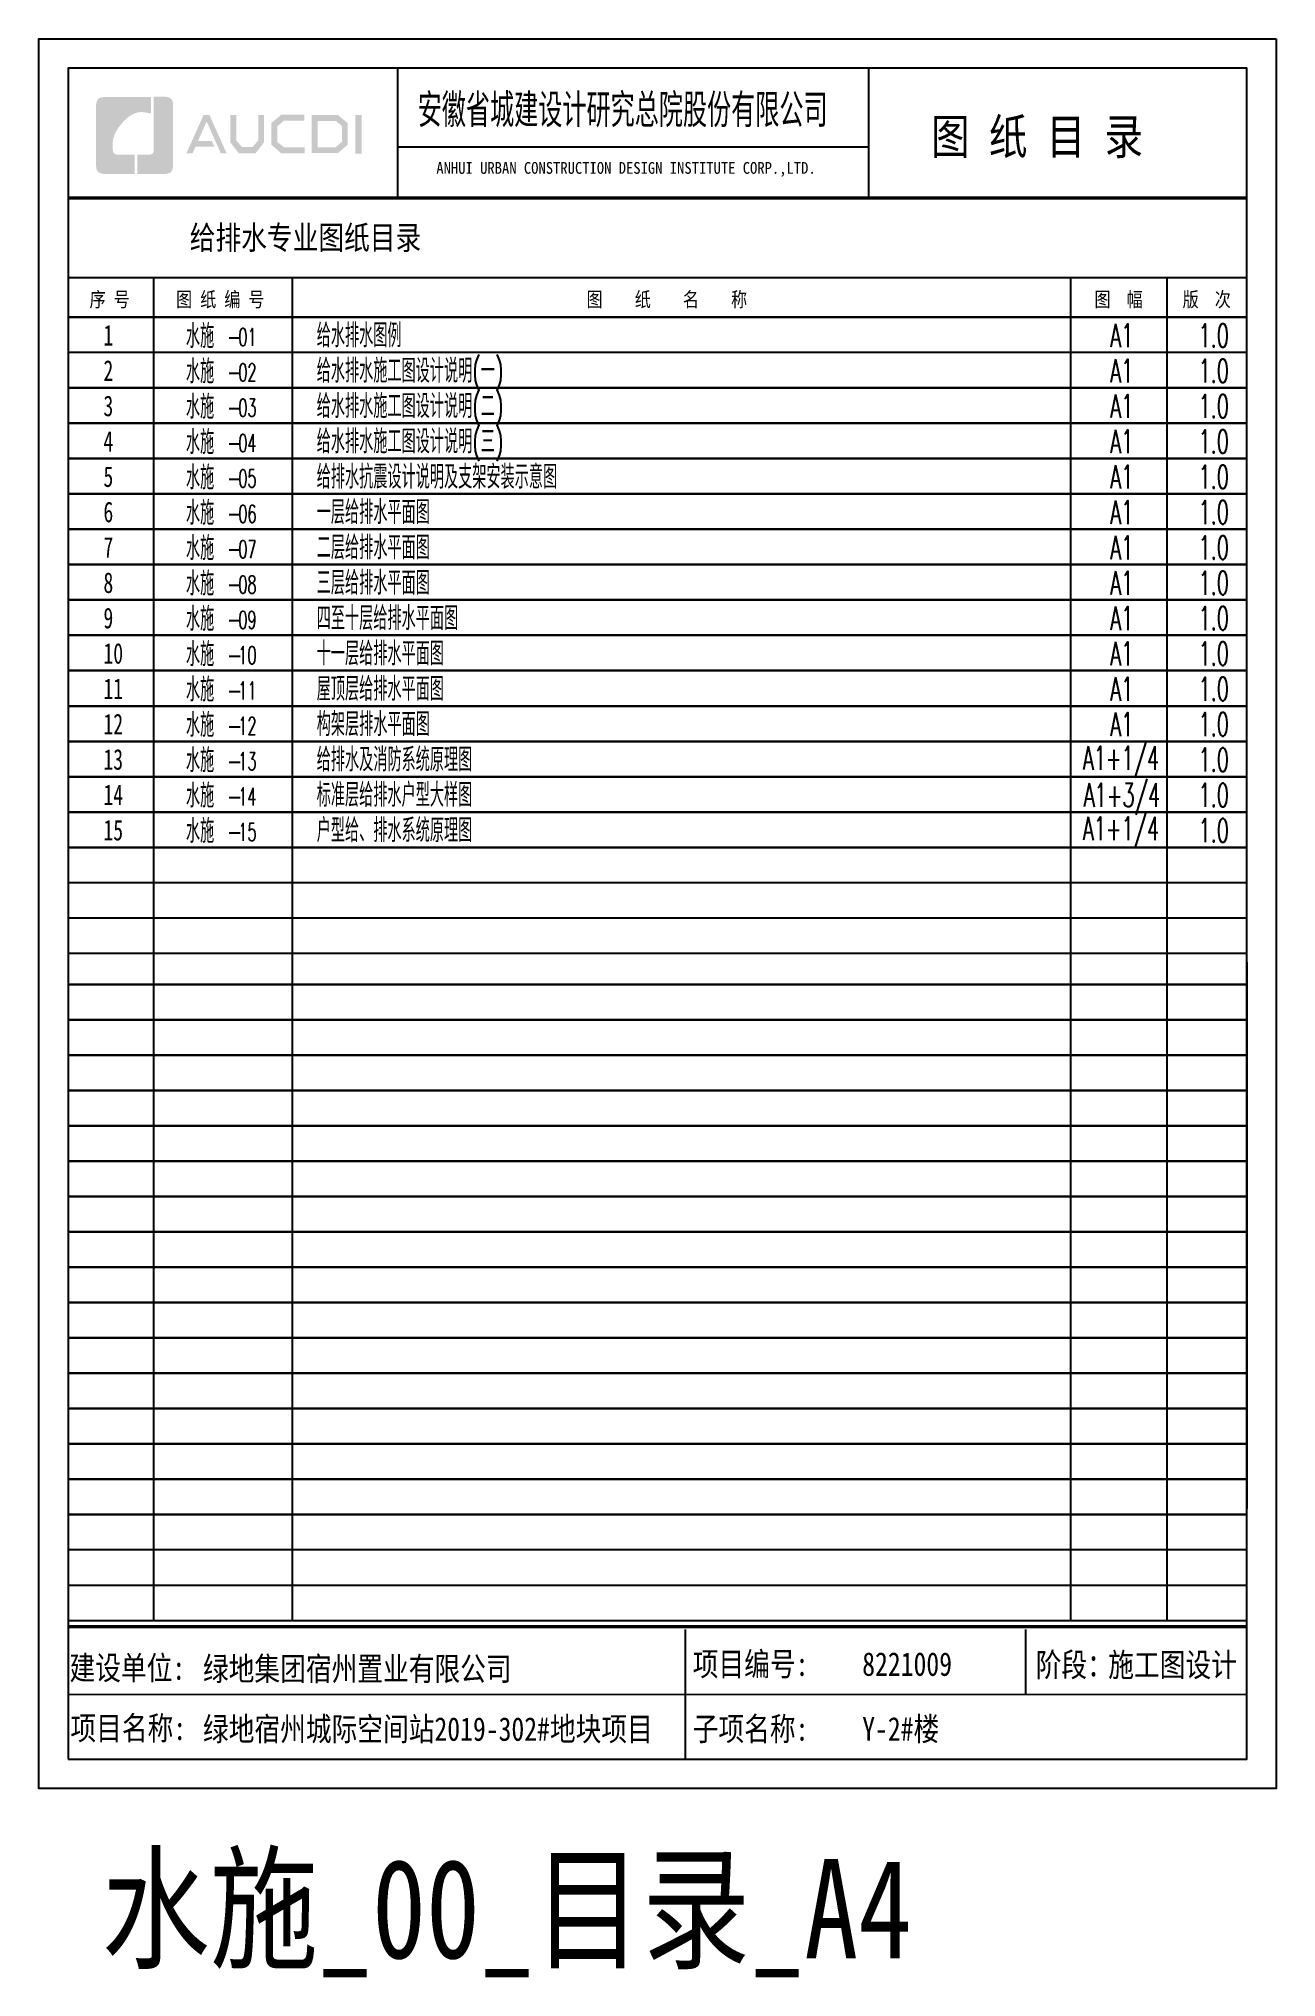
# Model space of a CAD drawing. Extents: x 27938 to 1507990, y 110129 to 923079.
# Drawn here: x 474215 to 495215, y 668102 to 701004 of the extents above; entities that cross this region are included whole.
import ezdxf

# ---------------------------------------------------------------- set-up
doc = ezdxf.new("R2010")
doc.units = 0
doc.header["$LTSCALE"] = 1000
doc.header["$MEASUREMENT"] = 0
for name, color, linetype in [('C-Sheet-图框', 101, 'Continuous'), ('PUB_TEXT', 4, 'Continuous'), ('图框', 140, 'Continuous'), ('图签文字', 147, 'Continuous'), ('导图字', 7, 'Continuous')]:
    doc.layers.add(name, color=color, linetype=linetype)
doc.styles.add('_HZTXT', font='txt.shx', dxfattribs={"width": 0.8, "bigfont": 'hztxt.shx'})
doc.styles.add('DIM_FONT', font='SIMPLEX.shx', dxfattribs={"width": 0.56})
doc.styles.add('STYLE111', font='simhei.ttf', dxfattribs={"width": 0.7})
doc.styles.add('建筑图签-1', font='simhei.ttf', dxfattribs={"width": 0.7})
doc.styles.add('黑体', font='simhei.ttf')

msp = doc.modelspace()

# ---------------------------------------------------------------- texts
at = {"layer": 'C-Sheet-图框', "color": 7, "linetype": 'Continuous', "style": 'STYLE111', "width": 0.7}
for s, p in [('1', (475312.5, 695797.8)), ('2', (475312.5, 695197.8)), ('3', (475312.5, 694597.8)), ('4', (475312.5, 693997.8)), ('5', (475312.5, 693397.8)), ('6', (475312.5, 692797.8)), ('7', (475312.5, 692197.8)), ('8', (475312.5, 691597.8)), ('9', (475312.5, 690997.8)), ('10', (475312.5, 690397.8)), ('11', (475312.5, 689797.8)), ('12', (475312.5, 689197.8)), ('13', (475312.5, 688597.8)), ('14', (475312.5, 687997.8)), ('15', (475312.5, 687397.8))]:
    msp.add_text(s, height=350, dxfattribs=at).set_placement(p)
at = {"layer": 'PUB_TEXT', "linetype": 'Continuous', "style": '_HZTXT', "width": 0.6}
for p in [(476711.5, 695756.2), (476711.5, 695156.2), (476711.5, 694556.2), (476711.5, 693956.2), (476711.5, 693356.2), (476711.5, 692756.2), (476711.5, 692156.2), (476711.5, 691556.2), (476711.5, 690956.2), (476711.5, 690356.2), (476711.5, 689756.2), (476711.5, 689156.2), (476711.5, 688556.2), (476711.5, 687956.2), (476711.5, 687356.2)]:
    msp.add_text('水施 - ', height=400, dxfattribs=at).set_placement(p)
at = {"layer": 'PUB_TEXT', "color": 7, "linetype": 'Continuous', "style": '_HZTXT', "width": 0.6}
for s, p in [('给水排水图例', (478931.6, 695768)), ('A1', (492397.5, 695768)), ('给水排水施工图设计说明(一)', (478931.6, 695168)), ('A1', (492397.5, 695168)), ('给水排水施工图设计说明(二)', (478931.6, 694568)), ('A1', (492397.5, 694568)), ('给水排水施工图设计说明(三)', (478931.6, 693968)), ('A1', (492397.5, 693968)), ('给排水抗震设计说明及支架安装示意图', (478931.6, 693368)), ('A1', (492397.5, 693368)), ('一层给排水平面图', (478931.6, 692768)), ('A1', (492397.5, 692768)), ('二层给排水平面图', (478931.6, 692168)), ('A1', (492397.5, 692168)), ('三层给排水平面图', (478931.6, 691568)), ('A1', (492397.5, 691568)), ('四至十层给排水平面图', (478931.6, 690968)), ('A1', (492397.5, 690968)), ('十一层给排水平面图', (478931.6, 690368)), ('A1', (492397.5, 690368)), ('屋顶层给排水平面图', (478931.6, 689768)), ('A1', (492397.5, 689768)), ('构架层排水平面图', (478931.6, 689168)), ('A1', (492397.5, 689168)), ('给排水及消防系统原理图', (478931.6, 688568)), ('A1+1/4', (491932.3, 688594.6)), ('标准层给排水户型大样图', (478931.6, 687968)), ('A1+3/4', (491947.8, 687968)), ('户型给、排水系统原理图', (478931.6, 687368)), ('A1+1/4', (491932.3, 687399.6))]:
    msp.add_text(s, height=400, dxfattribs=at).set_placement(p)
at = {"layer": 'PUB_TEXT', "color": 1, "linetype": 'Continuous', "width": 0.6}
for s, height, style, p in [('01', 300, 'DIM_FONT', (477601.3, 695790.4)), ('1.0', 400, '_HZTXT', (493897.1, 695768)), ('1.0', 400, '_HZTXT', (493897.1, 695168)), ('02', 300, 'DIM_FONT', (477601.3, 695190.4)), ('03', 300, 'DIM_FONT', (477601.3, 694590.4)), ('1.0', 400, '_HZTXT', (493897.1, 694568)), ('04', 300, 'DIM_FONT', (477601.3, 693990.4)), ('1.0', 400, '_HZTXT', (493897.1, 693968)), ('05', 300, 'DIM_FONT', (477601.3, 693390.4)), ('1.0', 400, '_HZTXT', (493897.1, 693368)), ('06', 300, 'DIM_FONT', (477601.3, 692790.4)), ('1.0', 400, '_HZTXT', (493897.1, 692768)), ('07', 300, 'DIM_FONT', (477601.3, 692190.4)), ('1.0', 400, '_HZTXT', (493897.1, 692168)), ('1.0', 400, '_HZTXT', (493897.1, 691568)), ('08', 300, 'DIM_FONT', (477601.3, 691590.4)), ('09', 300, 'DIM_FONT', (477601.3, 690990.4)), ('1.0', 400, '_HZTXT', (493897.1, 690968)), ('10', 300, 'DIM_FONT', (477601.3, 690390.4)), ('1.0', 400, '_HZTXT', (493897.1, 690368)), ('11', 300, 'DIM_FONT', (477601.3, 689790.4)), ('1.0', 400, '_HZTXT', (493897.1, 689768)), ('12', 300, 'DIM_FONT', (477601.3, 689190.4)), ('1.0', 400, '_HZTXT', (493897.1, 689168)), ('1.0', 400, '_HZTXT', (493897.1, 688568)), ('13', 300, 'DIM_FONT', (477601.3, 688590.4)), ('1.0', 400, '_HZTXT', (493897.1, 687968)), ('14', 300, 'DIM_FONT', (477601.3, 687990.4)), ('15', 300, 'DIM_FONT', (477601.3, 687390.4)), ('1.0', 400, '_HZTXT', (493897.1, 687368))]:
    msp.add_text(s, height=height, dxfattribs=dict(at, style=style)).set_placement(p)
at = {"layer": '图签文字', "color": 7, "style": '建筑图签-1'}
for s, height, width, p in [('安徽省城建设计研究总院股份有限公司', 500, 0.6, (480645.5, 699558.4)), ('图 纸 目 录', 600, 0.8, (489357.9, 699044.4)), ('给排水专业图纸目录', 400, 0.8, (476777, 697429.5)), ('序 号', 250, 0.8, (475077.3, 696455.2)), ('图 纸 编 号', 250, 0.8, (476545.1, 696455.2)), ('图    纸    名    称', 250, 0.8, (483512, 696455.2)), ('图  幅', 250, 0.8, (492130.7, 696455.2)), ('版  次', 250, 0.8, (493627.1, 696455.2)), (' 建设单位: ', 400, 0.8, (474518.7, 673152.9)), ('项目编号:', 400, 0.8, (485312.8, 673218)), ('阶段：', 400, 0.8, (491132.4, 673205.5)), ('项目名称:', 400, 0.8, (474752.2, 672130.5)), ('子项名称:', 400, 0.8, (485312.8, 672118.1))]:
    msp.add_text(s, height=height, dxfattribs=dict(at, width=width)).set_placement(p)
at = {"layer": '图签文字', "color": 7, "linetype": 'Continuous', "style": '建筑图签-1', "width": 0.91}
msp.add_text('ANHUI URBAN CONSTRUCTION DESIGN INSTITUTE CORP.,LTD.', height=200, dxfattribs=at).set_placement((480961.6, 698712))
at = {"layer": '图签文字', "color": 6, "style": '建筑图签-1', "width": 0.8}
for s, p in [('绿地集团宿州置业有限公司', (477001.6, 673137.8)), ('8221009', (488189.3, 673218)), ('施工图设计', (492365.1, 673205.5)), ('绿地宿州城际空间站2019-302#地块项目', (477001.6, 672115.3))]:
    msp.add_text(s, height=400, dxfattribs=at).set_placement(p)
at = {"layer": '图签文字', "color": 2, "style": '建筑图签-1', "width": 0.8}
msp.add_text('Y-2#楼', height=400, dxfattribs=at).set_placement((488189.2, 672117.9))
at = {"layer": '导图字', "color": 1, "style": '黑体', "width": 0.8}
msp.add_text('水施_00_目录_A4', height=1682.363, dxfattribs=at).set_placement((475283.6, 668425.2))

# ---------------------------------------------------------------- blocks, each defined once
blk = doc.blocks.new('院标1')
h = blk.add_hatch(color=150)
h.dxf.hatch_style = 1
h.set_gradient(color1=(33, 113, 253), color2=(33, 113, 253), tint=1, name='INVCURVED')
edge = h.paths.add_edge_path()
edge.add_spline(control_points=[(116373, 648379), (116379, 648379), (116382, 648379), (116391, 648379), (116391, 648379), (116391, 648379), (116616, 648379), (116616, 648379), (116616, 648379), (116616, 648379), (116616, 648054), (116616, 648054), (116616, 648054), (116616, 648054), (116108, 648054), (116108, 648054), (116108, 648054), (116028, 648054), (115963, 648111), (115963, 648199), (115963, 648199), (115963, 648199), (115963, 649215), (115963, 649215), (115963, 649215), (115963, 649295), (116018, 649360), (116108, 649360), (116108, 649360), (116108, 649360), (116897, 649360), (116897, 649360), (116897, 649360), (116897, 649360), (116897, 649080), (116897, 649080), (116897, 649080), (116897, 649080), (116566, 649140), (116356, 648859), (116356, 648859), (116245, 648719), (116240, 648545), (116247, 648466), (116247, 648466), (116254, 648386), (116247, 648466), (116247, 648466), (116247, 648466), (116247, 648466), (116258, 648374), (116373, 648379)], knot_values=[0, 0, 0, 0, 0.071429, 0.071429, 0.071429, 0.107143, 0.142857, 0.142857, 0.142857, 0.178571, 0.214286, 0.214286, 0.214286, 0.25, 0.285714, 0.285714, 0.285714, 0.321429, 0.357143, 0.357143, 0.357143, 0.392857, 0.428571, 0.428571, 0.428571, 0.464286, 0.5, 0.5, 0.5, 0.535714, 0.571429, 0.571429, 0.571429, 0.607143, 0.642857, 0.642857, 0.642857, 0.678571, 0.714286, 0.714286, 0.714286, 0.75, 0.785714, 0.785714, 0.785714, 0.821429, 0.857143, 0.857143, 0.857143, 0.928571, 1, 1, 1, 1], degree=3, periodic=0)
h = blk.add_hatch(color=150)
h.dxf.hatch_style = 1
h.set_gradient(color1=(33, 113, 253), color2=(33, 113, 253), tint=1, name='INVCURVED')
edge = h.paths.add_edge_path()
edge.add_spline(control_points=[(117268, 649215), (117268, 649215), (117268, 648199), (117268, 648199), (117268, 648199), (117268, 648114), (117212, 648054), (117123, 648054), (117123, 648054), (117123, 648054), (116663, 648054), (116663, 648054), (116663, 648054), (116663, 648054), (116663, 648379), (116663, 648379), (116663, 648379), (116663, 648379), (116865, 648379), (116865, 648379), (116865, 648379), (116907, 648379), (116941, 648413), (116941, 648455), (116941, 648455), (116941, 648455), (116941, 649360), (116941, 649360), (116941, 649360), (116941, 649360), (117123, 649360), (117123, 649360), (117123, 649360), (117204, 649360), (117268, 649306), (117268, 649215)], knot_values=[0, 0, 0, 0, 0.1, 0.1, 0.1, 0.15, 0.2, 0.2, 0.2, 0.25, 0.3, 0.3, 0.3, 0.35, 0.4, 0.4, 0.4, 0.45, 0.5, 0.5, 0.5, 0.55, 0.6, 0.6, 0.6, 0.65, 0.7, 0.7, 0.7, 0.75, 0.8, 0.8, 0.8, 0.9, 1, 1, 1, 1], degree=3, periodic=0)

# ---------------------------------------------------------------- hatches: boundary and pattern name
h = msp.add_hatch(color=150)
h.dxf.hatch_style = 1
h.set_gradient(color1=(33, 113, 253), color2=(33, 113, 253), tint=1, name='INVCURVED')
edge = h.paths.add_edge_path()
edge.add_spline(control_points=[(476494.8, 699874.1), (476494.8, 699874.1), (476494.8, 698858.7), (476494.8, 698858.7), (476494.8, 698858.7), (476494.8, 698773.6), (476439.1, 698713.3), (476349.4, 698713.3), (476349.4, 698713.3), (476349.4, 698713.3), (475889.6, 698713.3), (475889.6, 698713.3), (475889.6, 698713.3), (475889.6, 698713.3), (475889.6, 699038.2), (475889.6, 699038.2), (475889.6, 699038.2), (475889.6, 699038.2), (476092, 699038.2), (476092, 699038.2), (476092, 699038.2), (476133.8, 699038.2), (476167.7, 699072.2), (476167.7, 699114), (476167.7, 699114), (476167.7, 699114), (476167.7, 700019.5), (476167.7, 700019.5), (476167.7, 700019.5), (476167.7, 700019.5), (476349.4, 700019.5), (476349.4, 700019.5), (476349.4, 700019.5), (476431.1, 700019.5), (476494.8, 699965.7), (476494.8, 699874.1)], knot_values=[0, 0, 0, 0, 0.1, 0.1, 0.1, 0.15, 0.2, 0.2, 0.2, 0.25, 0.3, 0.3, 0.3, 0.35, 0.4, 0.4, 0.4, 0.45, 0.5, 0.5, 0.5, 0.55, 0.6, 0.6, 0.6, 0.65, 0.7, 0.7, 0.7, 0.75, 0.8, 0.8, 0.8, 0.9, 1, 1, 1, 1], degree=3, periodic=0)
at = {"layer": '图签文字'}
h = msp.add_hatch(color=4, dxfattribs=at)
h.paths.add_polyline_path([(479586, 699709.2), (479692.8, 699709.2), (479692.8, 699054.5), (479586, 699054.5)])
h.paths.add_polyline_path([(478946.2, 699610.1), (478946.2, 699163), (479252.7, 699163), (479358.2, 699253.7), (479358.2, 699524.5), (479255.9, 699610.1)], flags=16)
h.paths.add_polyline_path([(478845.8, 699710.4), (478845.8, 699062.6), (479289.9, 699062.6), (479458.6, 699207.6), (479458.6, 699571.4), (479292.3, 699710.4)])
h.paths.add_polyline_path([(478724.4, 699713.6), (478724.4, 699615.6), (478378.4, 699615.6), (478265.5, 699521.3), (478265.5, 699249.4), (478378.4, 699162.5), (478726.3, 699162.5), (478726.3, 699059), (478332.1, 699059), (478160, 699206.9), (478160, 699571.2), (478328.4, 699713.6)])
h.paths.add_polyline_path([(477463.9, 699712), (477566.4, 699712), (477566.4, 699278), (477663.4, 699166.2), (477842.3, 699166.2), (477939.3, 699278), (477939.3, 699712), (478036.2, 699712), (478036.2, 699246.3), (477896.4, 699061.9), (477609.3, 699061.9), (477463.9, 699248.2)])
h.paths.add_polyline_path([(477011.9, 699710.9), (477111.3, 699710.9), (477402, 699061.2), (477303.6, 699061.2), (477064.4, 699600.2), (476915.6, 699270.2), (477146.4, 699270.2), (477197.9, 699172.3), (476874, 699172.3), (476824.2, 699059.5), (476719.6, 699059.5)])

# ---------------------------------------------------------------- linework, layer by layer
msp.add_line((494714.9, 685329.2), (494714.9, 676054.2))
at = {"layer": '图框'}
for p, q in [((474714.9, 700504), (474714.9, 671804)), ((494714.9, 700504), (474714.9, 700504)), ((480308.2, 698304), (480308.2, 700504)), ((488299, 698304), (488299, 700504)), ((494714.9, 671804), (494714.9, 700504)), ((488277.9, 699166), (480308.2, 699166)), ((474714.9, 696954), (474714.9, 672954)), ((474714.9, 696954), (474714.9, 677154)), ((474714.9, 696954), (494714.9, 696954)), ((476159.1, 696954), (476159.1, 674154)), ((478516.3, 696954), (478516.3, 674154)), ((491726.5, 696954), (491726.5, 674154)), ((493360.8, 696954), (493360.8, 674154)), ((494714.9, 696279), (474714.9, 696279)), ((494714.9, 696279), (474714.9, 696279)), ((474714.9, 696279), (494714.9, 696279)), ((474714.9, 696279), (494714.9, 696279)), ((494714.9, 695679), (474714.9, 695679)), ((494714.9, 695079), (474714.9, 695079)), ((474714.9, 695079), (494714.9, 695079)), ((474714.9, 695079), (494714.9, 695079)), ((494714.9, 695079), (474714.9, 695079)), ((494714.9, 694479), (474714.9, 694479)), ((494714.9, 694479), (474714.9, 694479)), ((474714.9, 694479), (494714.9, 694479)), ((494714.9, 693879), (474714.9, 693879)), ((494714.9, 693879), (474714.9, 693879)), ((474714.9, 693879), (494714.9, 693879)), ((474714.9, 693879), (494714.9, 693879)), ((494714.9, 693279), (474714.9, 693279)), ((494714.9, 693279), (474714.9, 693279)), ((494714.9, 693279), (474714.9, 693279)), ((494714.9, 693279), (474714.9, 693279)), ((474714.9, 693279), (494714.9, 693279)), ((474714.9, 693279), (494714.9, 693279)), ((494714.9, 692679), (474714.9, 692679)), ((474714.9, 692679), (494714.9, 692679)), ((474714.9, 692679), (494714.9, 692679)), ((494714.9, 692679), (474714.9, 692679)), ((494714.9, 692079), (474714.9, 692079)), ((494714.9, 692079), (474714.9, 692079)), ((474714.9, 692079), (494714.9, 692079)), ((474714.9, 692079), (494714.9, 692079)), ((494714.9, 691479), (474714.9, 691479)), ((494714.9, 691479), (474714.9, 691479)), ((474714.9, 691479), (494714.9, 691479)), ((474714.9, 691479), (494714.9, 691479)), ((494714.9, 690879), (474714.9, 690879)), ((494714.9, 690879), (474714.9, 690879)), ((494714.9, 690879), (474714.9, 690879)), ((494714.9, 690879), (474714.9, 690879)), ((474714.9, 690879), (494714.9, 690879)), ((474714.9, 690879), (494714.9, 690879)), ((494714.9, 690279), (474714.9, 690279)), ((474714.9, 690279), (494714.9, 690279)), ((474714.9, 690279), (494714.9, 690279)), ((494714.9, 690279), (474714.9, 690279)), ((494714.9, 689679), (474714.9, 689679)), ((494714.9, 689679), (474714.9, 689679)), ((474714.9, 689679), (494714.9, 689679)), ((474714.9, 689679), (494714.9, 689679)), ((494714.9, 689079), (474714.9, 689079)), ((494714.9, 689079), (474714.9, 689079)), ((474714.9, 689079), (494714.9, 689079)), ((474714.9, 689079), (494714.9, 689079)), ((494714.9, 688479), (474714.9, 688479)), ((494714.9, 688479), (474714.9, 688479)), ((494714.9, 688479), (474714.9, 688479)), ((494714.9, 688479), (474714.9, 688479)), ((474714.9, 688479), (494714.9, 688479)), ((474714.9, 688479), (494714.9, 688479)), ((494714.9, 687879), (474714.9, 687879)), ((474714.9, 687879), (494714.9, 687879)), ((474714.9, 687879), (494714.9, 687879)), ((494714.9, 687879), (474714.9, 687879)), ((494714.9, 687279), (474714.9, 687279)), ((494714.9, 687279), (474714.9, 687279)), ((474714.9, 687279), (494714.9, 687279)), ((474714.9, 687279), (494714.9, 687279)), ((494714.9, 686679), (474714.9, 686679)), ((494714.9, 686079), (474714.9, 686079)), ((494714.9, 685479), (474714.9, 685479)), ((494714.9, 684954), (474714.9, 684954)), ((474714.9, 684954), (494714.9, 684954)), ((474714.9, 684954), (494714.9, 684954)), ((494714.9, 684954), (474714.9, 684954)), ((494714.9, 684354), (474714.9, 684354)), ((494714.9, 684354), (474714.9, 684354)), ((474714.9, 684354), (494714.9, 684354)), ((474714.9, 684354), (494714.9, 684354)), ((494714.9, 683754), (474714.9, 683754)), ((494714.9, 683754), (474714.9, 683754)), ((474714.9, 683754), (494714.9, 683754)), ((474714.9, 683754), (494714.9, 683754)), ((494714.9, 683154), (474714.9, 683154)), ((494714.9, 683154), (474714.9, 683154)), ((494714.9, 683154), (474714.9, 683154)), ((494714.9, 683154), (474714.9, 683154)), ((474714.9, 683154), (494714.9, 683154)), ((474714.9, 683154), (494714.9, 683154)), ((494714.9, 682554), (474714.9, 682554)), ((474714.9, 682554), (494714.9, 682554)), ((474714.9, 682554), (494714.9, 682554)), ((494714.9, 682554), (474714.9, 682554)), ((494714.9, 681954), (474714.9, 681954)), ((494714.9, 681954), (474714.9, 681954)), ((474714.9, 681954), (494714.9, 681954)), ((474714.9, 681954), (494714.9, 681954)), ((494714.9, 681354), (474714.9, 681354)), ((494714.9, 681354), (474714.9, 681354)), ((474714.9, 681354), (494714.9, 681354)), ((474714.9, 681354), (494714.9, 681354)), ((494714.9, 680754), (474714.9, 680754)), ((494714.9, 680754), (474714.9, 680754)), ((494714.9, 680754), (474714.9, 680754)), ((494714.9, 680754), (474714.9, 680754)), ((474714.9, 680754), (494714.9, 680754)), ((474714.9, 680754), (494714.9, 680754)), ((494714.9, 680154), (474714.9, 680154)), ((474714.9, 680154), (494714.9, 680154)), ((474714.9, 680154), (494714.9, 680154)), ((494714.9, 680154), (474714.9, 680154)), ((494714.9, 679554), (474714.9, 679554)), ((494714.9, 679554), (474714.9, 679554)), ((474714.9, 679554), (494714.9, 679554)), ((474714.9, 679554), (494714.9, 679554)), ((494714.9, 678954), (474714.9, 678954)), ((494714.9, 678954), (474714.9, 678954)), ((474714.9, 678954), (494714.9, 678954)), ((474714.9, 678954), (494714.9, 678954)), ((494714.9, 678354), (474714.9, 678354)), ((494714.9, 678354), (474714.9, 678354)), ((494714.9, 678354), (474714.9, 678354)), ((494714.9, 678354), (474714.9, 678354)), ((474714.9, 678354), (494714.9, 678354)), ((474714.9, 678354), (494714.9, 678354)), ((494714.9, 677754), (474714.9, 677754)), ((474714.9, 677754), (494714.9, 677754)), ((474714.9, 677754), (494714.9, 677754)), ((494714.9, 677754), (474714.9, 677754)), ((494714.9, 677154), (474714.9, 677154)), ((494714.9, 677154), (474714.9, 677154)), ((474714.9, 677154), (494714.9, 677154)), ((474714.9, 677154), (494714.9, 677154)), ((494714.9, 676554), (474714.9, 676554)), ((494714.9, 676554), (474714.9, 676554)), ((494714.9, 676554), (474714.9, 676554)), ((494714.9, 676554), (474714.9, 676554)), ((474714.9, 676554), (494714.9, 676554)), ((474714.9, 676554), (494714.9, 676554)), ((494714.9, 675954), (474714.9, 675954)), ((474714.9, 675954), (494714.9, 675954)), ((494714.9, 675954), (474714.9, 675954)), ((474714.9, 675954), (494714.9, 675954)), ((494714.9, 675354), (474714.9, 675354)), ((494714.9, 674754), (474714.9, 674754)), ((494714.9, 674154), (474714.9, 674154)), ((485185.4, 674004), (485185.4, 671804)), ((490959.7, 674004), (490959.7, 672904.2)), ((474714.9, 672902.9), (494714.9, 672904.5)), ((474714.9, 671804), (494714.9, 671804))]:
    msp.add_line(p, q, dxfattribs=at)
for points in [[(495215, 701004), (495215, 671304), (474215, 671304), (474215, 701004)], [(495215, 701004), (495215, 671304), (474215, 671304), (474215, 701004)], [(474714.9, 671804), (494714.9, 671804), (494714.9, 700504), (474714.9, 700504)]]:
    msp.add_lwpolyline(points, close=True, dxfattribs=at)
at = {"layer": '图框', "const_width": 56.2}
for points in [[(474714.9, 698304), (494714.9, 698304)], [(474714.9, 674054.2), (494714.9, 674054.2)]]:
    msp.add_lwpolyline(points, dxfattribs=at)

# ---------------------------------------------------------------- block references
msp.add_blockref('院标1', (359224.6, 50655.8))

msp.set_redraw_order([(e.dxf.handle, doc.entitydb.next_handle()) for e in msp.query("TEXT MTEXT ATTDEF DIMENSION ARC_DIMENSION")])  # texts and dimensions are drawn at this point

doc.saveas('drawing.dxf')
